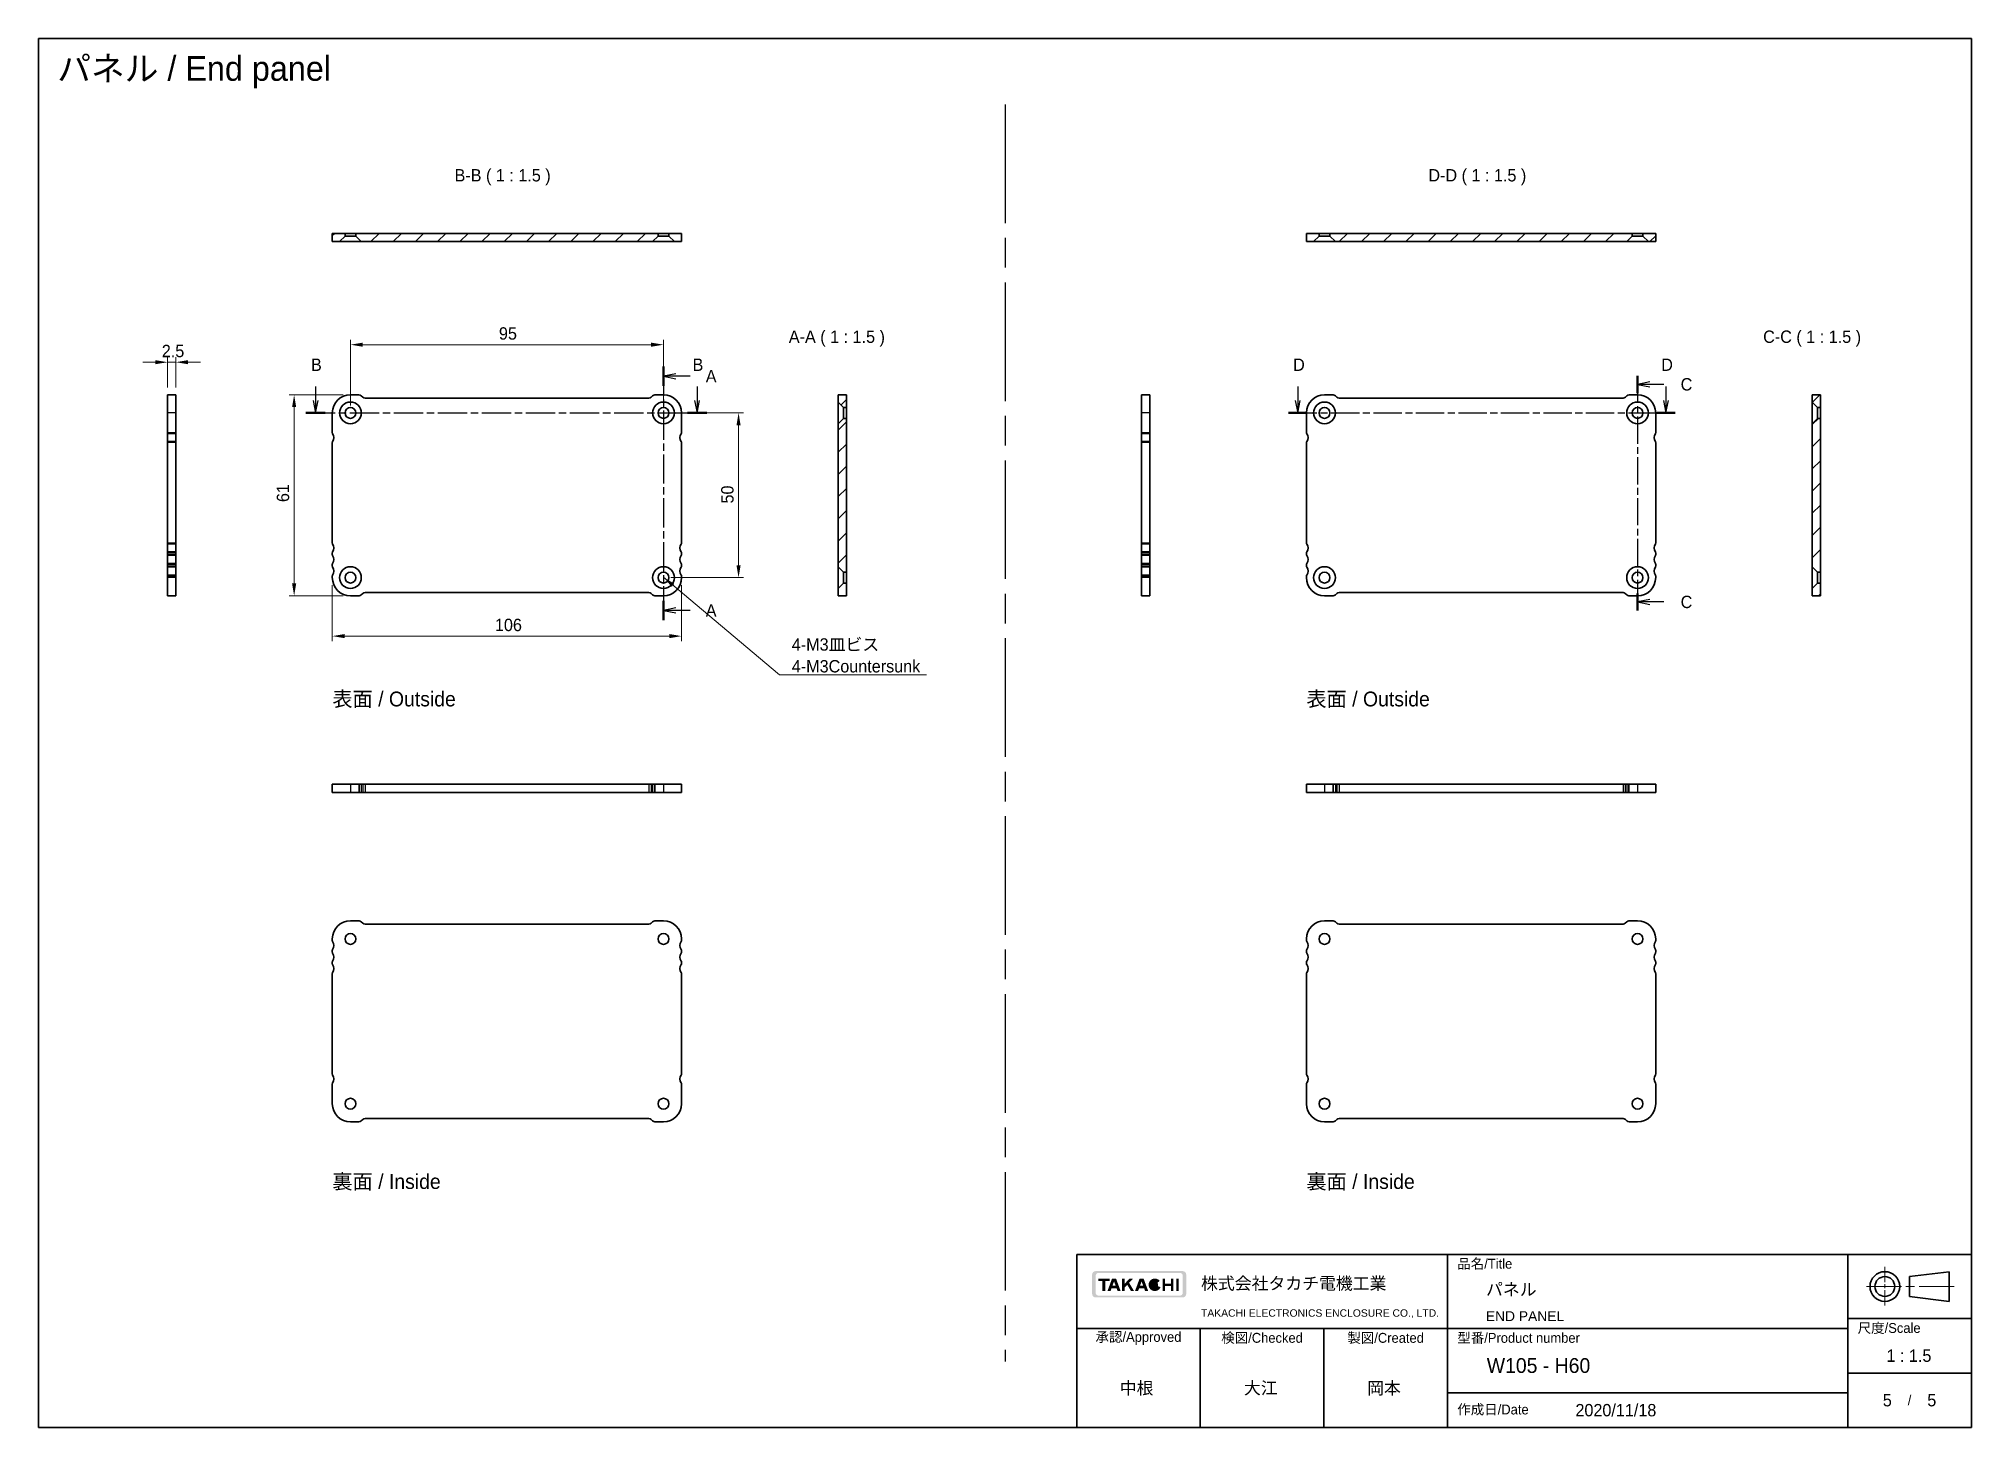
# Model space of a CAD drawing. Header units: millimetres. Extents: x 0 to 3168, y 0 to 562.
# Drawn here: x 2582 to 3168, y 0 to 422 of the extents above; entities that cross this region are included whole.
import ezdxf
from ezdxf.enums import TextEntityAlignment as Align

# ---------------------------------------------------------------- set-up
doc = ezdxf.new("R2010")
doc.units = ezdxf.units.MM
doc.header["$LTSCALE"] = 1.5
doc.linetypes.add('ACAD_ISO08W100', pattern=[36, 24, -3, 6, -3])
doc.linetypes.add('CHAIN', pattern=[0.3543, 0.2362, -0.0295, 0.0591, -0.0295])
doc.layers.get('Defpoints').update_dxf_attribs({"lineweight": 25})
for name, color, linetype, lineweight in [('Border (ISO)', 7, 'Continuous', 35), ('Dimension (ISO)', 7, 'Continuous', 18), ('Dimension (ISO) @ 1', 7, 'Continuous', 18), ('Section Line (ISO)', 7, 'CHAIN', 25), ('Symbol (ISO)', 7, 'Continuous', 18), ('Title (ISO)', 7, 'Continuous', 35), ('Visible (ISO)', 7, 'Continuous', 35), ('Visible Narrow (ISO)', 7, 'Continuous', 25)]:
    doc.layers.add(name, color=color, linetype=linetype, lineweight=lineweight)
doc.layers.add('Hatch (ISO)', color=1, linetype='Continuous', lineweight=18, true_color=0xff0000)
doc.styles.add('Note Text (TK)', font='')
doc.styles.add('文字スタイル40', font='')
doc.styles.add('文字スタイル67', font='arial.ttf')
doc.styles.get('Note Text (TK)').set_extended_font_data('MS PGothic')
doc.styles.get('文字スタイル40').set_extended_font_data('MS PGothic')
doc.dimstyles.new('Default - Method 1b (TK)', dxfattribs={"dimscale": 1.5, "dimtxt": 2.5, "dimasz": 2.5, "dimexe": 1, "dimexo": 1.5, "dimgap": 1, "dimtad": 1, "dimtoh": 1, "dimrnd": 1e-08, "dimdsep": 46, "dimtxsty": 'Note Text (TK)', "dimcen": 0.09, "dimdle": 5, "dimclrd": 100, "dimclre": 100, "dimclrt": 7, "dimadec": 1, "dimazin": 1, "dimtfac": 1, "dimtmove": 0, "dimatfit": 3, "dimfxl": 0, "dimtolj": 1, "dimlwd": -1, "dimlwe": -1, "dimarcsym": 0})
doc.dimstyles.new('Default - Method 1b (TK)$7', dxfattribs={"dimscale": 1.5, "dimtxt": 2.5, "dimasz": 2.5, "dimexe": 1, "dimexo": 1.5, "dimgap": 1, "dimtad": 1, "dimtoh": 1, "dimrnd": 1e-08, "dimdsep": 46, "dimtxsty": 'Note Text (TK)', "dimcen": 0.09, "dimdle": 5, "dimclrd": 256, "dimclre": 100, "dimclrt": 7, "dimadec": 1, "dimazin": 1, "dimtfac": 1, "dimtmove": 0, "dimatfit": 3, "dimfxl": 0, "dimtolj": 1, "dimlwd": -1, "dimlwe": -1, "dimarcsym": 0})

msp = doc.modelspace()

# ---------------------------------------------------------------- texts
at = {"layer": 'Symbol (ISO)', "color": 7, "style": 'Note Text (TK)'}
for s, insert, char_height, width, attachment_point, line_spacing_factor in [('{\\fＭＳ Ｐゴシック|b0|i0;\\H7.5000;パネル / End panel}', (2587.1532, 411.3207), 7.5, 90.833337, 4, 1.5), ('{4-M3皿ビス\\P4-M3Countersunk}', (2810.0495, 229.0777), 3.75, 42.302631, 7, 1.058182)]:
    msp.add_mtext(s, dxfattribs=dict(at, insert=insert, char_height=char_height, width=width, attachment_point=attachment_point, line_spacing_factor=line_spacing_factor))
at = {"layer": 'Symbol (ISO)', "color": 7, "char_height": 3.75, "attachment_point": 7, "style": 'Note Text (TK)'}
for s, insert in [('B-B ( 1 : 1.5 )', (2707.7123, 377.0273)), ('D-D ( 1 : 1.5 )', (3003.2316, 377.0273)), ('A-A ( 1 : 1.5 )', (2809.1483, 328.0273)), ('C-C ( 1 : 1.5 )', (3104.8219, 328.0273))]:
    msp.add_mtext(s, dxfattribs=dict(at, insert=insert))
at = {"layer": 'Symbol (ISO)', "char_height": 4.5, "attachment_point": 4, "line_spacing_factor": 1.5, "style": 'Note Text (TK)'}
for s, insert, width in [('表面 / Outside', (2670.6201, 220.826), 41.451524), ('表面 / Outside', (2966.2052, 220.826), 41.451524), ('裏面 / Inside', (2670.6201, 74.3649), 35.797024), ('裏面 / Inside', (2966.2052, 74.3649), 35.797024)]:
    msp.add_mtext(s, dxfattribs=dict(at, insert=insert, width=width))

# ---------------------------------------------------------------- blocks, each defined once
blk = doc.blocks.new('図面枠 tk図枠')
at = {"layer": 'Border (ISO)'}
for p, q in [((14.5, 289), (14.5, 8)), ((14.5, 289), (405.5, 289)), ((405.5, 289), (405.5, 8)), ((14.5, 8), (405.5, 8))]:
    blk.add_line(p, q, dxfattribs=at)
blk = doc.blocks.new('表題欄 tk表題欄')
at = {"layer": 'Hatch (ISO)'}
h = blk.add_hatch(color=256, dxfattribs=at)
edge = h.paths.add_edge_path(flags=0)
edge.add_arc((95.58, 236.3), 0.596, 270, 360)
edge.add_line((96.17, 236.3), (96.17, 239.71))
edge.add_arc((95.58, 239.71), 0.596, 0, 90)
edge.add_line((95.58, 240.31), (79.14, 240.31))
edge.add_arc((79.14, 239.71), 0.596, 90, 180)
edge.add_line((78.54, 239.71), (78.54, 236.3))
edge.add_arc((79.14, 236.3), 0.596, 180, 270)
edge.add_line((79.14, 235.7), (95.58, 235.7))
edge = h.paths.add_edge_path()
edge.add_line((77.84, 239.96), (77.84, 236.05))
edge.add_arc((78.54, 236.05), 0.702, 180, 270)
edge.add_line((78.54, 235.35), (96.17, 235.35))
edge.add_arc((96.17, 236.05), 0.702, 270, 360)
edge.add_line((96.87, 236.05), (96.87, 239.96))
edge.add_arc((96.17, 239.96), 0.702, 0, 90)
edge.add_line((96.17, 240.66), (78.54, 240.66))
edge.add_arc((78.54, 239.96), 0.702, 90, 180)
for points in [[(79.07, 239.15), (79.07, 238.66), (79.92, 238.66), (79.92, 236.66), (80.51, 236.66), (80.51, 238.66), (81.36, 238.66), (81.36, 239.15)], [(85.68, 236.66), (84.94, 237.89), (84.42, 237.32), (84.42, 236.66), (83.9, 236.66), (83.9, 239.15), (84.42, 239.15), (84.42, 238.1), (85.39, 239.15), (86.11, 239.15), (85.32, 238.3), (86.3, 236.66)], [(92.09, 239.15), (92.09, 236.66), (92.61, 236.66), (92.61, 237.66), (93.77, 237.66), (93.77, 236.66), (94.29, 236.66), (94.29, 239.15), (93.77, 239.15), (93.77, 238.15), (92.61, 238.15), (92.61, 239.15)], [(94.84, 239.15), (94.84, 236.66), (95.36, 236.66), (95.36, 239.15)]]:
    blk.add_hatch(color=256, dxfattribs=at).paths.add_polyline_path(points)
h = blk.add_hatch(color=256, dxfattribs=at)
h.paths.add_polyline_path([(82.59, 237.71), (81.95, 237.71), (82.27, 238.58)], flags=0)
h.paths.add_polyline_path([(82.78, 237.2), (81.76, 237.2), (81.57, 236.66), (80.95, 236.66), (81.86, 239.15), (82.68, 239.15), (83.59, 236.66), (82.98, 236.66)])
h = blk.add_hatch(color=256, dxfattribs=at)
h.paths.add_polyline_path([(87.53, 237.71), (88.16, 237.71), (87.85, 238.58)], flags=0)
h.paths.add_polyline_path([(87.14, 236.66), (87.34, 237.2), (88.35, 237.2), (88.55, 236.66), (89.17, 236.66), (88.25, 239.15), (87.44, 239.15), (86.52, 236.66)])
h = blk.add_hatch(color=256, dxfattribs=at)
edge = h.paths.add_edge_path()
edge.add_arc((90.52, 237.9), 1.27, 38.5505, 336.582)
edge.add_line((91.69, 237.4), (91.17, 237.62))
edge.add_ellipse((90.52, 237.9), major_axis=(0, -0.8), ratio=0.867347, start_angle=124.651, end_angle=429.4109, ccw=False)
edge.add_line((91.09, 238.36), (91.52, 238.7))
at = {"layer": 'Title (ISO)'}
for p, q in [((74.71, 244.05), (255.71, 244.05)), ((74.71, 209.05), (74.71, 244.05)), ((149.71, 244.05), (149.71, 209.05)), ((230.71, 244.05), (230.71, 209.05)), ((255.71, 244.05), (255.71, 209.05)), ((243.21, 239.55), (251.21, 240.55)), ((243.21, 239.55), (243.21, 235.55)), ((251.21, 234.55), (251.21, 240.55)), ((243.21, 235.55), (251.21, 234.55)), ((230.71, 231.05), (255.71, 231.05)), ((74.71, 229.05), (230.71, 229.05)), ((99.71, 229.05), (99.71, 209.05)), ((124.71, 229.05), (124.71, 209.05)), ((230.71, 220.05), (255.71, 220.05)), ((149.71, 216.05), (230.71, 216.05)), ((255.71, 209.05), (74.71, 209.05))]:
    blk.add_line(p, q, dxfattribs=at)
at = {"layer": 'Title (ISO)', "color": 4, "linetype": 'CHAIN', "lineweight": 18, "ltscale": 8.88956, "true_color": 0x00ffff}
blk.add_line((238.21, 241.55), (238.21, 233.55), dxfattribs=at)
at = {"layer": 'Title (ISO)', "color": 4, "linetype": 'CHAIN', "lineweight": 18, "ltscale": 20.001633, "true_color": 0x00ffff}
blk.add_line((252.21, 237.55), (234.21, 237.55), dxfattribs=at)
at = {"layer": 'Title (ISO)'}
for radius in [3, 2]:
    blk.add_circle((238.21, 237.55), radius, dxfattribs=at)
at = {"layer": 'Title (ISO)', "color": 1, "true_color": 0xff0000, "char_height": 2, "line_spacing_factor": 1.5, "style": 'Note Text (TK)'}
for s, insert, attachment_point in [('\\fＭＳ Ｐゴシック|b0|i0;\\H2.0000;品名/Title', (151.71, 242.05), 4), ('\\fＭＳ Ｐゴシック|b0|i0;\\H2.0000;承認/Approved', (87.21, 227.05), 5), ('\\fＭＳ Ｐゴシック|b0|i0;\\H2.0000;検図/Checked', (112.21, 227.05), 5), ('\\fＭＳ Ｐゴシック|b0|i0;\\H2.0000;製図/Created', (137.21, 227.05), 5), ('\\fＭＳ Ｐゴシック|b0|i0;\\H2.0000;型番/Product number', (151.71, 227.05), 4), ('\\fＭＳ Ｐゴシック|b0|i0;\\H2.0000;尺度/Scale', (232.71, 229.05), 4), ('\\fＭＳ Ｐゴシック|b0|i0;\\H2.0000;作成日/Date', (151.71, 212.55), 4)]:
    blk.add_mtext(s, dxfattribs=dict(at, insert=insert, attachment_point=attachment_point))
at = {"layer": 'Title (ISO)', "color": 7, "line_spacing_factor": 1.5, "style": 'Note Text (TK)'}
for s, insert, char_height, attachment_point in [('株式会社タカチ電機工業', (99.87, 238.05), 2.5, 4), ('\\fArial|b0|i0;\\H1.4986;TAKACHI ELECTRONICS ENCLOSURE CO., LTD.', (99.87, 232.05), 1.4986, 4), ('\\fＭＳ Ｐゴシック|b0|i0;\\H2.0000;/', (243.21, 214.55), 2, 5)]:
    blk.add_mtext(s, dxfattribs=dict(at, insert=insert, char_height=char_height, attachment_point=attachment_point))
at = {"layer": 'Title (ISO)', "color": 7}
for tag, p, height, style in [('<品名>_001', (157.54, 235.72), 2.5, 'Note Text (TK)'), ('<Title>_001', (157.49, 230.55), 2, '文字スタイル67'), ('<型番>_001', (157.42, 219.99), 3, '文字スタイル40'), ('<尺度>_001', (238.54, 222.31), 2.5, 'Note Text (TK)'), ('<検図>_001', (108.55, 215.77), 2.5, 'Note Text (TK)'), ('<製図>_001', (133.48, 215.75), 2.5, 'Note Text (TK)'), ('<ページ_No.>_001', (237.95, 213.3), 2.5, 'Note Text (TK)'), ('<総ページ数>_001', (246.8, 213.3), 2.5, 'Note Text (TK)'), ('作成日_001', (175.64, 211.28), 2.5, 'Note Text (TK)')]:
    blk.add_attdef(tag, p, '', height=height, dxfattribs=dict(at, style=style))
at = {"layer": 'Title (ISO)', "color": 7, "style": 'Note Text (TK)'}
blk.add_attdef('<承認>', text='', height=2.5, dxfattribs=at).set_placement((87.21, 217.05), align=Align.MIDDLE_CENTER)
blk = doc.blocks.new('2dTransSection00')
at = {"layer": 'Section Line (ISO)', "linetype": 'CHAIN', "ltscale": 16.719551}
blk.add_line((149.84, 210.3), (149.84, 158.98), dxfattribs=at)
at = {"layer": 'Section Line (ISO)', "linetype": 'Continuous', "lineweight": 50}
for p, q in [((149.84, 210.3), (149.84, 206.37)), ((149.84, 162.91), (149.84, 158.98))]:
    blk.add_line(p, q, dxfattribs=at)
at = {"layer": 'Section Line (ISO)', "linetype": 'Continuous'}
for p, q in [((152.34, 208.84), (149.84, 208.34)), ((152.34, 208.34), (149.84, 208.34)), ((149.84, 208.34), (152.34, 207.84)), ((155.21, 208.34), (152.34, 208.34)), ((152.34, 161.45), (149.84, 160.95)), ((152.34, 160.95), (149.84, 160.95)), ((149.84, 160.95), (152.34, 160.45)), ((155.21, 160.95), (152.34, 160.95))]:
    blk.add_line(p, q, dxfattribs=at)
at = {"layer": 'Section Line (ISO)', "char_height": 2.5, "attachment_point": 7, "style": 'Note Text (TK)'}
for insert in [(158.39, 207.09), (158.39, 159.7)]:
    blk.add_mtext('A', dxfattribs=dict(at, insert=insert))
blk = doc.blocks.new('2dTransSection11')
at = {"layer": 'Section Line (ISO)', "linetype": 'Continuous'}
for p, q in [((78.95, 203.42), (79.45, 200.92)), ((79.45, 206.29), (79.45, 203.42)), ((79.45, 203.42), (79.45, 200.92)), ((79.45, 200.92), (79.95, 203.42)), ((156.14, 203.42), (156.64, 200.92)), ((156.64, 206.29), (156.64, 203.42)), ((156.64, 203.42), (156.64, 200.92)), ((156.64, 200.92), (157.14, 203.42))]:
    blk.add_line(p, q, dxfattribs=at)
at = {"layer": 'Section Line (ISO)', "linetype": 'CHAIN', "ltscale": 16.759228}
blk.add_line((77.48, 200.92), (158.61, 200.92), dxfattribs=at)
at = {"layer": 'Section Line (ISO)', "linetype": 'Continuous', "lineweight": 50}
for p, q in [((77.48, 200.92), (81.41, 200.92)), ((154.67, 200.92), (158.61, 200.92))]:
    blk.add_line(p, q, dxfattribs=at)
at = {"layer": 'Section Line (ISO)', "char_height": 2.5, "attachment_point": 7, "style": 'Note Text (TK)'}
for insert in [(78.53, 209.42), (155.72, 209.42)]:
    blk.add_mtext('B', dxfattribs=dict(at, insert=insert))
blk = doc.blocks.new('2dTransSection22')
at = {"layer": 'Section Line (ISO)', "linetype": 'CHAIN', "ltscale": 15.534977}
blk.add_line((324.04, 208.45), (324.04, 160.91), dxfattribs=at)
at = {"layer": 'Section Line (ISO)', "linetype": 'Continuous', "lineweight": 50}
for p, q in [((324.04, 208.45), (324.04, 204.94)), ((324.04, 164.41), (324.04, 160.91))]:
    blk.add_line(p, q, dxfattribs=at)
at = {"layer": 'Section Line (ISO)', "linetype": 'Continuous'}
for p, q in [((326.54, 207.19), (324.04, 206.69)), ((326.54, 206.69), (324.04, 206.69)), ((324.04, 206.69), (326.54, 206.19)), ((329.34, 206.69), (326.54, 206.69)), ((326.54, 163.16), (324.04, 162.66)), ((326.54, 162.66), (324.04, 162.66)), ((324.04, 162.66), (326.54, 162.16)), ((329.34, 162.66), (326.54, 162.66))]:
    blk.add_line(p, q, dxfattribs=at)
at = {"layer": 'Section Line (ISO)', "char_height": 2.5, "attachment_point": 7, "style": 'Note Text (TK)'}
for insert in [(332.76, 205.42), (332.76, 161.39)]:
    blk.add_mtext('C', dxfattribs=dict(at, insert=insert))
blk = doc.blocks.new('2dTransSection33')
at = {"layer": 'Section Line (ISO)', "linetype": 'Continuous'}
for p, q in [((254.8, 203.42), (255.3, 200.92)), ((255.3, 206.26), (255.3, 203.42)), ((255.3, 203.42), (255.3, 200.92)), ((255.3, 200.92), (255.8, 203.42)), ((329.28, 203.42), (329.78, 200.92)), ((329.78, 206.26), (329.78, 203.42)), ((329.78, 203.42), (329.78, 200.92)), ((329.78, 200.92), (330.28, 203.42))]:
    blk.add_line(p, q, dxfattribs=at)
at = {"layer": 'Section Line (ISO)', "linetype": 'CHAIN', "ltscale": 16.168879}
blk.add_line((253.44, 200.92), (331.64, 200.92), dxfattribs=at)
at = {"layer": 'Section Line (ISO)', "linetype": 'Continuous', "lineweight": 50}
for p, q in [((253.44, 200.92), (257.17, 200.92)), ((327.91, 200.92), (331.64, 200.92))]:
    blk.add_line(p, q, dxfattribs=at)
at = {"layer": 'Section Line (ISO)', "char_height": 2.5, "attachment_point": 7, "style": 'Note Text (TK)'}
for insert in [(254.36, 209.42), (328.83, 209.42)]:
    blk.add_mtext('D', dxfattribs=dict(at, insert=insert))
blk = doc.blocks.new('*D26')
at = {"layer": 'Defpoints', "color": 0, "transparency": 16777216}
for p in [(2623.12, 323.29), (2620.62, 313.4), (2623.12, 313.4)]:
    blk.add_point(p, dxfattribs=at)
at = {"layer": 'Dimension (ISO)', "color": 100, "transparency": 16777216}
for p, q in [((2616.87, 323.29), (2613.12, 323.29)), ((2620.62, 315.65), (2620.62, 324.79)), ((2620.62, 323.29), (2623.12, 323.29)), ((2623.12, 315.65), (2623.12, 324.79)), ((2626.87, 323.29), (2630.62, 323.29))]:
    blk.add_line(p, q, dxfattribs=at)
for points in [[(2616.87, 323.92), (2616.87, 322.67), (2620.62, 323.29)], [(2626.87, 323.92), (2626.87, 322.67), (2623.12, 323.29)]]:
    blk.add_solid(points, dxfattribs=at)
at = {"layer": 'Dimension (ISO)', "color": 7, "transparency": 16777216, "insert": (2618.87, 326.67), "char_height": 3.75, "attachment_point": 4, "style": 'Note Text (TK)'}
blk.add_mtext('\\A1;2.5', dxfattribs=at)
blk = doc.blocks.new('*D27')
at = {"layer": 'Defpoints', "color": 0, "transparency": 16777216}
for p in [(2676.12, 313.4), (2659.03, 252.4), (2676.12, 252.4)]:
    blk.add_point(p, dxfattribs=at)
at = {"layer": 'Dimension (ISO)', "color": 100, "transparency": 16777216}
for p, q in [((2673.87, 313.4), (2657.53, 313.4)), ((2659.03, 309.65), (2659.03, 256.15)), ((2673.87, 252.4), (2657.53, 252.4))]:
    blk.add_line(p, q, dxfattribs=at)
for points in [[(2658.41, 309.65), (2659.66, 309.65), (2659.03, 313.4)], [(2658.41, 256.15), (2659.66, 256.15), (2659.03, 252.4)]]:
    blk.add_solid(points, dxfattribs=at)
at = {"layer": 'Dimension (ISO)', "color": 7, "transparency": 16777216, "insert": (2655.66, 280.84), "char_height": 3.75, "attachment_point": 4, "rotation": 90, "style": 'Note Text (TK)'}
blk.add_mtext('\\A1;61', dxfattribs=at)
blk = doc.blocks.new('*D28')
at = {"layer": 'Defpoints', "color": 0, "transparency": 16777216}
for p in [(2771.12, 328.61), (2676.12, 307.9), (2771.12, 307.9)]:
    blk.add_point(p, dxfattribs=at)
at = {"layer": 'Dimension (ISO)', "color": 100, "transparency": 16777216}
for p, q in [((2676.12, 310.15), (2676.12, 330.11)), ((2679.87, 328.61), (2767.37, 328.61)), ((2771.12, 310.15), (2771.12, 330.11))]:
    blk.add_line(p, q, dxfattribs=at)
for points in [[(2679.87, 329.24), (2679.87, 327.99), (2676.12, 328.61)], [(2767.37, 329.24), (2767.37, 327.99), (2771.12, 328.61)]]:
    blk.add_solid(points, dxfattribs=at)
at = {"layer": 'Dimension (ISO)', "color": 7, "transparency": 16777216, "insert": (2721.18, 331.99), "char_height": 3.75, "attachment_point": 4, "style": 'Note Text (TK)'}
blk.add_mtext('\\A1;95', dxfattribs=at)
blk = doc.blocks.new('*D29')
at = {"layer": 'Defpoints', "color": 0, "transparency": 16777216}
for p in [(2771.12, 307.9), (2771.12, 257.9), (2793.9, 257.9)]:
    blk.add_point(p, dxfattribs=at)
at = {"layer": 'Dimension (ISO)', "color": 100, "transparency": 16777216}
for p, q in [((2773.37, 307.9), (2795.4, 307.9)), ((2793.9, 304.15), (2793.9, 261.65)), ((2773.37, 257.9), (2795.4, 257.9))]:
    blk.add_line(p, q, dxfattribs=at)
for points in [[(2793.27, 304.15), (2794.52, 304.15), (2793.9, 307.9)], [(2793.27, 261.65), (2794.52, 261.65), (2793.9, 257.9)]]:
    blk.add_solid(points, dxfattribs=at)
at = {"layer": 'Dimension (ISO)', "color": 7, "transparency": 16777216, "insert": (2790.52, 280.41), "char_height": 3.75, "attachment_point": 4, "rotation": 90, "style": 'Note Text (TK)'}
blk.add_mtext('\\A1;50', dxfattribs=at)
blk = doc.blocks.new('*D30')
at = {"layer": 'Defpoints', "color": 0, "transparency": 16777216}
for p in [(2670.62, 257.9), (2776.62, 257.9), (2776.62, 240.15)]:
    blk.add_point(p, dxfattribs=at)
at = {"layer": 'Dimension (ISO)', "color": 100, "transparency": 16777216}
for p, q in [((2670.62, 255.65), (2670.62, 238.65)), ((2776.62, 255.65), (2776.62, 238.65)), ((2674.37, 240.15), (2772.87, 240.15))]:
    blk.add_line(p, q, dxfattribs=at)
for points in [[(2674.37, 240.78), (2674.37, 239.53), (2670.62, 240.15)], [(2772.87, 240.78), (2772.87, 239.53), (2776.62, 240.15)]]:
    blk.add_solid(points, dxfattribs=at)
at = {"layer": 'Dimension (ISO)', "color": 7, "transparency": 16777216, "insert": (2719.97, 243.53), "char_height": 3.75, "attachment_point": 4, "style": 'Note Text (TK)'}
blk.add_mtext('\\A1;106', dxfattribs=at)

# ---------------------------------------------------------------- dimensions: what is measured, and where the dimension line sits
at = {"layer": 'Dimension (ISO) @ 1', "color": 100, "true_color": 0x00ff3f}
for base, p1, p2, angle, picture, middle in [((2771.1201, 328.614), (2676.1201, 307.9023), (2771.1201, 307.9023), 180, '*D28', (2723.6201, 328.614)), ((2659.0303, 252.4023), (2676.1201, 313.4023), (2676.1201, 252.4023), 90, '*D27', (2659.0303, 282.9023)), ((2793.8965, 257.9023), (2771.1201, 307.9023), (2771.1201, 257.9023), 90, '*D29', (2793.8965, 282.9023)), ((2776.6201, 240.1523), (2670.6201, 257.9023), (2776.6201, 257.9023), 180, '*D30', (2723.6201, 240.1523))]:
    dim = msp.add_linear_dim(base=base, p1=p1, p2=p2, angle=angle, dimstyle='Default - Method 1b (TK)', override={"dimscale": 1, "dimtxt": 3.75, "dimasz": 3.75, "dimexe": 1.5, "dimexo": 2.25, "dimgap": 1.5, "dimtoh": 0, "dimdec": 2, "dimcen": 0.135, "dimtp": 0, "dimtm": 0, "dimtdec": 2, "dimtix": 0, "dimtofl": 0, "dimtmove": 0, "dimatfit": 1}, dxfattribs=at)
    dim.commit()
    dim.dimension.update_dxf_attribs({"geometry": picture, "text_midpoint": middle, "dimtype": 160})
dim = msp.add_linear_dim(base=(2623.1201, 323.2911), p1=(2620.6201, 313.4023), p2=(2623.1201, 313.4023), dimstyle='Default - Method 1b (TK)', override={"dimscale": 1, "dimtxt": 3.75, "dimasz": 3.75, "dimexe": 1.5, "dimexo": 2.25, "dimgap": 1.5, "dimtoh": 0, "dimdec": 2, "dimcen": 0.135, "dimtp": 0, "dimtm": 0, "dimtdec": 2, "dimtix": 0, "dimtofl": 1, "dimtmove": 0, "dimatfit": 1}, dxfattribs=at)
dim.commit()
dim.dimension.update_dxf_attribs({"geometry": '*D26', "text_midpoint": (2621.8701, 323.2911), "dimtype": 160})

# ---------------------------------------------------------------- hatches: boundary and pattern name
at = {"layer": 'Hatch (ISO)'}
h = msp.add_hatch(dxfattribs=at)
h.set_pattern_fill('ANSI31', color=256, scale=38.1, style=0)
h.set_pattern_definition([(45, (2546.356, 8.3784), (-3.367596, 3.367596), [])])
h.paths.add_polyline_path([(2767.8201, 359.9023), (2769.4701, 361.5523), (2769.4701, 362.4023), (2677.7701, 362.4023), (2677.7701, 361.5523), (2679.4201, 359.9023)])
h.paths.add_polyline_path([(2776.6201, 359.9023), (2776.6201, 362.4023), (2772.7701, 362.4023), (2772.7701, 361.5523), (2774.4201, 359.9023)])
h.paths.add_polyline_path([(2670.6201, 359.9023), (2670.6201, 362.4023), (2674.4701, 362.4023), (2674.4701, 361.5523), (2672.8201, 359.9023)])
h = msp.add_hatch(dxfattribs=at)
h.set_pattern_fill('ANSI31', color=256, scale=38.1, style=0)
h.set_pattern_definition([(45, (2580.6444, 11.5025), (-3.367596, 3.367596), [])])
h.paths.add_polyline_path([(3063.4052, 359.9023), (3065.0552, 361.5523), (3065.0552, 362.4023), (2973.3552, 362.4023), (2973.3552, 361.5523), (2975.0052, 359.9023)])
h.paths.add_polyline_path([(3072.2052, 359.9023), (3072.2052, 362.4023), (3068.3552, 362.4023), (3068.3552, 361.5523), (3070.0052, 359.9023)])
h.paths.add_polyline_path([(2966.2052, 359.9023), (2966.2052, 362.4023), (2970.0552, 362.4023), (2970.0552, 361.5523), (2968.4052, 359.9023)])
h = msp.add_hatch(dxfattribs=at)
h.set_pattern_fill('ANSI31', color=256, scale=38.1, style=0)
h.set_pattern_definition([(45, (2541.42, 6.5227), (-3.367596, 3.367596), [])])
h.paths.add_polyline_path([(2825.7701, 306.2523), (2824.1201, 304.6023), (2824.1201, 261.2023), (2825.7701, 259.5523), (2826.6201, 259.5523), (2826.6201, 306.2523)])
h.paths.add_polyline_path([(2824.1201, 252.4023), (2826.6201, 252.4023), (2826.6201, 256.2523), (2825.7701, 256.2523), (2824.1201, 254.6023)])
h.paths.add_polyline_path([(2824.1201, 313.4023), (2826.6201, 313.4023), (2826.6201, 309.5523), (2825.7701, 309.5523), (2824.1201, 311.2023)])
h = msp.add_hatch(dxfattribs=at)
h.set_pattern_fill('ANSI31', color=256, scale=38.1, style=0)
h.set_pattern_definition([(45, (2592.854, 6.5227), (-3.367596, 3.367596), [])])
h.paths.add_polyline_path([(3121.3552, 306.2523), (3119.7052, 304.6023), (3119.7052, 261.2023), (3121.3552, 259.5523), (3122.2052, 259.5523), (3122.2052, 306.2523)])
h.paths.add_polyline_path([(3119.7052, 252.4023), (3122.2052, 252.4023), (3122.2052, 256.2523), (3121.3552, 256.2523), (3119.7052, 254.6023)])
h.paths.add_polyline_path([(3119.7052, 313.4023), (3122.2052, 313.4023), (3122.2052, 309.5523), (3121.3552, 309.5523), (3119.7052, 311.2023)])

# ---------------------------------------------------------------- linework, layer by layer
at = {"linetype": 'ACAD_ISO08W100'}
msp.add_line((2874.75, 401.5), (2874.75, 20), dxfattribs=at)
at = {"layer": 'Visible (ISO)'}
for p, q in [((2670.6201, 359.9023), (2670.6201, 362.4023)), ((2674.4701, 362.4023), (2670.6201, 362.4023)), ((2670.6201, 359.9023), (2672.8201, 359.9023)), ((2672.8201, 359.9023), (2674.4701, 361.5523)), ((2679.4201, 359.9023), (2672.8201, 359.9023)), ((2674.4701, 361.5523), (2674.4701, 362.4023)), ((2674.4701, 362.4023), (2677.7701, 362.4023)), ((2674.4701, 361.5523), (2677.7701, 361.5523)), ((2769.4701, 362.4023), (2677.7701, 362.4023)), ((2677.7701, 362.4023), (2677.7701, 361.5523)), ((2677.7701, 361.5523), (2679.4201, 359.9023)), ((2679.4201, 359.9023), (2767.8201, 359.9023)), ((2767.8201, 359.9023), (2769.4701, 361.5523)), ((2774.4201, 359.9023), (2767.8201, 359.9023)), ((2769.4701, 361.5523), (2769.4701, 362.4023)), ((2769.4701, 362.4023), (2772.7701, 362.4023)), ((2769.4701, 361.5523), (2772.7701, 361.5523)), ((2776.6201, 362.4023), (2772.7701, 362.4023)), ((2772.7701, 362.4023), (2772.7701, 361.5523)), ((2772.7701, 361.5523), (2774.4201, 359.9023)), ((2774.4201, 359.9023), (2776.6201, 359.9023)), ((2776.6201, 359.9023), (2776.6201, 362.4023)), ((2966.2052, 359.9023), (2966.2052, 362.4023)), ((2970.0552, 362.4023), (2966.2052, 362.4023)), ((2966.2052, 359.9023), (2968.4052, 359.9023)), ((2968.4052, 359.9023), (2970.0552, 361.5523)), ((2975.0052, 359.9023), (2968.4052, 359.9023)), ((2970.0552, 361.5523), (2970.0552, 362.4023)), ((2970.0552, 362.4023), (2973.3552, 362.4023)), ((2970.0552, 361.5523), (2973.3552, 361.5523)), ((3065.0552, 362.4023), (2973.3552, 362.4023)), ((2973.3552, 362.4023), (2973.3552, 361.5523)), ((2973.3552, 361.5523), (2975.0052, 359.9023)), ((2975.0052, 359.9023), (3063.4052, 359.9023)), ((3063.4052, 359.9023), (3065.0552, 361.5523)), ((3070.0052, 359.9023), (3063.4052, 359.9023)), ((3065.0552, 361.5523), (3065.0552, 362.4023)), ((3065.0552, 362.4023), (3068.3552, 362.4023)), ((3065.0552, 361.5523), (3068.3552, 361.5523)), ((3072.2052, 362.4023), (3068.3552, 362.4023)), ((3068.3552, 362.4023), (3068.3552, 361.5523)), ((3068.3552, 361.5523), (3070.0052, 359.9023)), ((3070.0052, 359.9023), (3072.2052, 359.9023)), ((3072.2052, 359.9023), (3072.2052, 362.4023)), ((2623.1201, 313.4023), (2620.6201, 313.4023)), ((2620.6201, 313.4023), (2620.6201, 307.9023)), ((2623.1201, 313.4023), (2623.1201, 307.9023)), ((2676.1201, 313.4023), (2678.7059, 313.4023)), ((2679.413, 313.1095), (2679.8272, 312.6952)), ((2680.5343, 312.4023), (2766.7059, 312.4023)), ((2767.413, 312.6952), (2767.8272, 313.1095)), ((2768.5343, 313.4023), (2771.1201, 313.4023)), ((2824.1201, 313.4023), (2826.6201, 313.4023)), ((2824.1201, 313.4023), (2824.1201, 311.2023)), ((2824.1201, 311.2023), (2825.7701, 309.5523)), ((2824.1201, 304.6023), (2824.1201, 311.2023)), ((2826.6201, 309.5523), (2826.6201, 313.4023)), ((2918.7052, 313.4023), (2916.2052, 313.4023)), ((2916.2052, 313.4023), (2916.2052, 307.9023)), ((2918.7052, 313.4023), (2918.7052, 307.9023)), ((2971.7052, 313.4023), (2974.291, 313.4023)), ((2974.9981, 313.1095), (2975.4123, 312.6952)), ((2976.1194, 312.4023), (3062.291, 312.4023)), ((3062.9981, 312.6952), (3063.4123, 313.1095)), ((3064.1194, 313.4023), (3066.7052, 313.4023)), ((3119.7052, 313.4023), (3122.2052, 313.4023)), ((3119.7052, 313.4023), (3119.7052, 311.2023)), ((3119.7052, 311.2023), (3121.3552, 309.5523)), ((3119.7052, 304.6023), (3119.7052, 311.2023)), ((3122.2052, 309.5523), (3122.2052, 313.4023)), ((2620.6201, 301.9023), (2620.6201, 307.9023)), ((2623.1201, 301.9023), (2623.1201, 307.9023)), ((2670.6201, 301.9023), (2670.6201, 307.9023)), ((2776.6201, 307.9023), (2776.6201, 301.9023)), ((2825.7701, 306.2523), (2824.1201, 304.6023)), ((2825.7701, 309.5523), (2826.6201, 309.5523)), ((2825.7701, 309.5523), (2825.7701, 306.2523)), ((2826.6201, 306.2523), (2825.7701, 306.2523)), ((2826.6201, 309.5523), (2826.6201, 306.2523)), ((2826.6201, 259.5523), (2826.6201, 306.2523)), ((2916.2052, 301.9023), (2916.2052, 307.9023)), ((2918.7052, 301.9023), (2918.7052, 307.9023)), ((2966.2052, 301.9023), (2966.2052, 307.9023)), ((3072.2052, 307.9023), (3072.2052, 301.9023)), ((3121.3552, 306.2523), (3119.7052, 304.6023)), ((3121.3552, 309.5523), (3122.2052, 309.5523)), ((3121.3552, 309.5523), (3121.3552, 306.2523)), ((3122.2052, 306.2523), (3121.3552, 306.2523)), ((3122.2052, 309.5523), (3122.2052, 306.2523)), ((3122.2052, 259.5523), (3122.2052, 306.2523)), ((2620.6201, 301.9023), (2620.6201, 301.6023)), ((2620.6201, 299.2023), (2620.6201, 301.6023)), ((2620.6201, 299.2023), (2620.6201, 298.9023)), ((2623.1201, 301.9023), (2623.1201, 301.6023)), ((2623.1201, 299.2023), (2623.1201, 301.6023)), ((2623.1201, 299.2023), (2623.1201, 298.9023)), ((2824.1201, 304.6023), (2824.1201, 261.2023)), ((2916.2052, 301.9023), (2916.2052, 301.6023)), ((2916.2052, 299.2023), (2916.2052, 301.6023)), ((2916.2052, 299.2023), (2916.2052, 298.9023)), ((2918.7052, 301.9023), (2918.7052, 301.6023)), ((2918.7052, 299.2023), (2918.7052, 301.6023)), ((2918.7052, 299.2023), (2918.7052, 298.9023)), ((3119.7052, 304.6023), (3119.7052, 261.2023)), ((2620.6201, 268.4023), (2620.6201, 298.9023)), ((2623.1201, 268.4023), (2623.1201, 298.9023)), ((2670.6201, 268.4023), (2670.6201, 298.9023)), ((2776.6201, 298.9023), (2776.6201, 268.4023)), ((2916.2052, 268.4023), (2916.2052, 298.9023)), ((2918.7052, 268.4023), (2918.7052, 298.9023)), ((2966.2052, 268.4023), (2966.2052, 298.9023)), ((3072.2052, 298.9023), (3072.2052, 268.4023)), ((2620.6201, 268.4023), (2620.6201, 268.1023)), ((2620.6201, 265.7023), (2620.6201, 268.1023)), ((2620.6201, 265.7023), (2620.6201, 265.4023)), ((2620.6201, 264.9023), (2620.6201, 265.4023)), ((2620.6201, 264.9023), (2620.6201, 264.6023)), ((2620.6201, 262.2023), (2620.6201, 264.6023)), ((2623.1201, 268.4023), (2623.1201, 268.1023)), ((2623.1201, 265.7023), (2623.1201, 268.1023)), ((2623.1201, 265.7023), (2623.1201, 265.4023)), ((2623.1201, 264.9023), (2623.1201, 265.4023)), ((2623.1201, 264.9023), (2623.1201, 264.6023)), ((2623.1201, 262.2023), (2623.1201, 264.6023)), ((2670.6201, 264.9023), (2670.6201, 265.4023)), ((2776.6201, 265.4023), (2776.6201, 264.9023)), ((2916.2052, 268.4023), (2916.2052, 268.1023)), ((2916.2052, 265.7023), (2916.2052, 268.1023)), ((2916.2052, 265.7023), (2916.2052, 265.4023)), ((2916.2052, 264.9023), (2916.2052, 265.4023)), ((2916.2052, 264.9023), (2916.2052, 264.6023)), ((2916.2052, 262.2023), (2916.2052, 264.6023)), ((2918.7052, 268.4023), (2918.7052, 268.1023)), ((2918.7052, 265.7023), (2918.7052, 268.1023)), ((2918.7052, 265.7023), (2918.7052, 265.4023)), ((2918.7052, 264.9023), (2918.7052, 265.4023)), ((2918.7052, 264.9023), (2918.7052, 264.6023)), ((2918.7052, 262.2023), (2918.7052, 264.6023)), ((2966.2052, 264.9023), (2966.2052, 265.4023)), ((3072.2052, 265.4023), (3072.2052, 264.9023)), ((2620.6201, 262.2023), (2620.6201, 261.9023)), ((2620.6201, 261.4023), (2620.6201, 261.9023)), ((2620.6201, 261.4023), (2620.6201, 261.1023)), ((2620.6201, 258.7023), (2620.6201, 261.1023)), ((2620.6201, 258.7023), (2620.6201, 258.4023)), ((2620.6201, 257.9023), (2620.6201, 258.4023)), ((2623.1201, 262.2023), (2623.1201, 261.9023)), ((2623.1201, 261.4023), (2623.1201, 261.9023)), ((2623.1201, 261.4023), (2623.1201, 261.1023)), ((2623.1201, 258.7023), (2623.1201, 261.1023)), ((2623.1201, 258.7023), (2623.1201, 258.4023)), ((2623.1201, 257.9023), (2623.1201, 258.4023)), ((2670.6201, 261.4023), (2670.6201, 261.9023)), ((2670.6201, 257.9023), (2670.6201, 258.4023)), ((2776.6201, 261.9023), (2776.6201, 261.4023)), ((2776.6201, 258.4023), (2776.6201, 257.9023)), ((2824.1201, 261.2023), (2825.7701, 259.5523)), ((2824.1201, 254.6023), (2824.1201, 261.2023)), ((2825.7701, 259.5523), (2826.6201, 259.5523)), ((2825.7701, 259.5523), (2825.7701, 256.2523)), ((2826.6201, 259.5523), (2826.6201, 256.2523)), ((2916.2052, 262.2023), (2916.2052, 261.9023)), ((2916.2052, 261.4023), (2916.2052, 261.9023)), ((2916.2052, 261.4023), (2916.2052, 261.1023)), ((2916.2052, 258.7023), (2916.2052, 261.1023)), ((2916.2052, 258.7023), (2916.2052, 258.4023)), ((2916.2052, 257.9023), (2916.2052, 258.4023)), ((2918.7052, 262.2023), (2918.7052, 261.9023)), ((2918.7052, 261.4023), (2918.7052, 261.9023)), ((2918.7052, 261.4023), (2918.7052, 261.1023)), ((2918.7052, 258.7023), (2918.7052, 261.1023)), ((2918.7052, 258.7023), (2918.7052, 258.4023)), ((2918.7052, 257.9023), (2918.7052, 258.4023)), ((2966.2052, 261.4023), (2966.2052, 261.9023)), ((2966.2052, 257.9023), (2966.2052, 258.4023)), ((3072.2052, 261.9023), (3072.2052, 261.4023)), ((3072.2052, 258.4023), (3072.2052, 257.9023)), ((3119.7052, 261.2023), (3121.3552, 259.5523)), ((3119.7052, 254.6023), (3119.7052, 261.2023)), ((3121.3552, 259.5523), (3122.2052, 259.5523)), ((3121.3552, 259.5523), (3121.3552, 256.2523)), ((3122.2052, 259.5523), (3122.2052, 256.2523)), ((2620.6201, 257.9023), (2620.6201, 252.4023)), ((2623.1201, 252.4023), (2620.6201, 252.4023)), ((2623.1201, 257.9023), (2623.1201, 252.4023)), ((2678.7312, 252.4023), (2676.1201, 252.4023)), ((2679.8276, 253.1095), (2679.413, 252.6949)), ((2766.7056, 253.4023), (2680.5347, 253.4023)), ((2767.8272, 252.6949), (2767.4127, 253.1095)), ((2771.1201, 252.4023), (2768.5091, 252.4023)), ((2825.7701, 256.2523), (2824.1201, 254.6023)), ((2824.1201, 254.6023), (2824.1201, 252.4023)), ((2824.1201, 252.4023), (2826.6201, 252.4023)), ((2826.6201, 256.2523), (2825.7701, 256.2523)), ((2826.6201, 252.4023), (2826.6201, 256.2523)), ((2916.2052, 257.9023), (2916.2052, 252.4023)), ((2918.7052, 252.4023), (2916.2052, 252.4023)), ((2918.7052, 257.9023), (2918.7052, 252.4023)), ((2974.3163, 252.4023), (2971.7052, 252.4023)), ((2975.4126, 253.1095), (2974.9981, 252.6949)), ((3062.2907, 253.4023), (2976.1197, 253.4023)), ((3063.4123, 252.6949), (3062.9978, 253.1095)), ((3066.7052, 252.4023), (3064.0941, 252.4023)), ((3121.3552, 256.2523), (3119.7052, 254.6023)), ((3119.7052, 254.6023), (3119.7052, 252.4023)), ((3119.7052, 252.4023), (3122.2052, 252.4023)), ((3122.2052, 256.2523), (3121.3552, 256.2523)), ((3122.2052, 252.4023), (3122.2052, 256.2523)), ((2670.6201, 195.2378), (2670.6201, 192.7378)), ((2670.6201, 195.2378), (2676.1201, 195.2378)), ((2678.7312, 195.2378), (2676.1201, 195.2378)), ((2678.7312, 195.2378), (2679.413, 195.2378)), ((2678.7312, 195.2378), (2678.7312, 192.7378)), ((2679.8276, 195.2378), (2679.413, 195.2378)), ((2680.5347, 195.2378), (2679.8276, 195.2378)), ((2766.7056, 195.2378), (2680.5347, 195.2378)), ((2767.4127, 195.2378), (2766.7056, 195.2378)), ((2767.8272, 195.2378), (2767.4127, 195.2378)), ((2767.8272, 195.2378), (2768.5091, 195.2378)), ((2768.5091, 195.2378), (2768.5091, 192.7378)), ((2771.1201, 195.2378), (2768.5091, 195.2378)), ((2771.1201, 195.2378), (2776.6201, 195.2378)), ((2776.6201, 195.2378), (2776.6201, 192.7378)), ((2966.2052, 195.2378), (2966.2052, 192.7378)), ((2966.2052, 195.2378), (2971.7052, 195.2378)), ((2974.3163, 195.2378), (2971.7052, 195.2378)), ((2974.3163, 195.2378), (2974.9981, 195.2378)), ((2974.3163, 195.2378), (2974.3163, 192.7378)), ((2975.4126, 195.2378), (2974.9981, 195.2378)), ((2976.1197, 195.2378), (2975.4126, 195.2378)), ((3062.2907, 195.2378), (2976.1197, 195.2378)), ((3062.9978, 195.2378), (3062.2907, 195.2378)), ((3063.4123, 195.2378), (3062.9978, 195.2378)), ((3063.4123, 195.2378), (3064.0941, 195.2378)), ((3064.0941, 195.2378), (3064.0941, 192.7378)), ((3066.7052, 195.2378), (3064.0941, 195.2378)), ((3066.7052, 195.2378), (3072.2052, 195.2378)), ((3072.2052, 195.2378), (3072.2052, 192.7378)), ((2670.6201, 192.7378), (2676.1201, 192.7378)), ((2678.7312, 192.7378), (2676.1201, 192.7378)), ((2678.7312, 192.7378), (2679.413, 192.7378)), ((2679.8276, 192.7378), (2679.413, 192.7378)), ((2680.5347, 192.7378), (2679.8276, 192.7378)), ((2766.7056, 192.7378), (2680.5347, 192.7378)), ((2767.4127, 192.7378), (2766.7056, 192.7378)), ((2767.8272, 192.7378), (2767.4127, 192.7378)), ((2767.8272, 192.7378), (2768.5091, 192.7378)), ((2771.1201, 192.7378), (2768.5091, 192.7378)), ((2771.1201, 192.7378), (2776.6201, 192.7378)), ((2966.2052, 192.7378), (2971.7052, 192.7378)), ((2974.3163, 192.7378), (2971.7052, 192.7378)), ((2974.3163, 192.7378), (2974.9981, 192.7378)), ((2975.4126, 192.7378), (2974.9981, 192.7378)), ((2976.1197, 192.7378), (2975.4126, 192.7378)), ((3062.2907, 192.7378), (2976.1197, 192.7378)), ((3062.9978, 192.7378), (3062.2907, 192.7378)), ((3063.4123, 192.7378), (3062.9978, 192.7378)), ((3063.4123, 192.7378), (3064.0941, 192.7378)), ((3066.7052, 192.7378), (3064.0941, 192.7378)), ((3066.7052, 192.7378), (3072.2052, 192.7378)), ((2678.7312, 153.7378), (2676.1201, 153.7378)), ((2679.8276, 153.0306), (2679.413, 153.4452)), ((2766.7056, 152.7378), (2680.5347, 152.7378)), ((2767.8272, 153.4452), (2767.4127, 153.0306)), ((2771.1201, 153.7378), (2768.5091, 153.7378)), ((2974.3163, 153.7378), (2971.7052, 153.7378)), ((2975.4126, 153.0306), (2974.9981, 153.4452)), ((3062.2907, 152.7378), (2976.1197, 152.7378)), ((3063.4123, 153.4452), (3062.9978, 153.0306)), ((3066.7052, 153.7378), (3064.0941, 153.7378)), ((2670.6201, 148.2378), (2670.6201, 147.7378)), ((2776.6201, 147.7378), (2776.6201, 148.2378)), ((2966.2052, 148.2378), (2966.2052, 147.7378)), ((3072.2052, 147.7378), (3072.2052, 148.2378)), ((2670.6201, 144.7378), (2670.6201, 144.2378)), ((2670.6201, 141.2378), (2670.6201, 140.7378)), ((2776.6201, 144.2378), (2776.6201, 144.7378)), ((2776.6201, 140.7378), (2776.6201, 141.2378)), ((2966.2052, 144.7378), (2966.2052, 144.2378)), ((2966.2052, 141.2378), (2966.2052, 140.7378)), ((3072.2052, 144.2378), (3072.2052, 144.7378)), ((3072.2052, 140.7378), (3072.2052, 141.2378)), ((2670.6201, 137.7378), (2670.6201, 107.2378)), ((2776.6201, 107.2378), (2776.6201, 137.7378)), ((2966.2052, 137.7378), (2966.2052, 107.2378)), ((3072.2052, 107.2378), (3072.2052, 137.7378)), ((2670.6201, 104.2378), (2670.6201, 98.2378)), ((2776.6201, 98.2378), (2776.6201, 104.2378)), ((2966.2052, 104.2378), (2966.2052, 98.2378)), ((3072.2052, 98.2378), (3072.2052, 104.2378)), ((2676.1201, 92.7378), (2678.7059, 92.7378)), ((2679.413, 93.0306), (2679.8272, 93.4449)), ((2680.5343, 93.7378), (2766.7059, 93.7378)), ((2767.413, 93.4449), (2767.8272, 93.0306)), ((2768.5343, 92.7378), (2771.1201, 92.7378)), ((2971.7052, 92.7378), (2974.291, 92.7378)), ((2974.9981, 93.0306), (2975.4123, 93.4449)), ((2976.1194, 93.7378), (3062.291, 93.7378)), ((3062.9981, 93.4449), (3063.4123, 93.0306)), ((3064.1194, 92.7378), (3066.7052, 92.7378))]:
    msp.add_line(p, q, dxfattribs=at)
for centre, radius in [((2676.1201, 307.9023), 3.3), ((2771.1201, 307.9023), 3.3), ((2971.7052, 307.9023), 3.3), ((3066.7052, 307.9023), 3.3), ((2676.1201, 307.9023), 1.65), ((2771.1201, 307.9023), 1.65), ((2971.7052, 307.9023), 1.65), ((3066.7052, 307.9023), 1.65), ((2676.1201, 257.9023), 3.3), ((2676.1201, 257.9023), 1.65), ((2771.1201, 257.9023), 3.3), ((2771.1201, 257.9023), 1.65), ((2971.7052, 257.9023), 3.3), ((2971.7052, 257.9023), 1.65), ((3066.7052, 257.9023), 3.3), ((3066.7052, 257.9023), 1.65), ((2676.1201, 148.2378), 1.65), ((2771.1201, 148.2378), 1.65), ((2971.7052, 148.2378), 1.65), ((3066.7052, 148.2378), 1.65), ((2676.1201, 98.2378), 1.65), ((2771.1201, 98.2378), 1.65), ((2971.7052, 98.2378), 1.65), ((3066.7052, 98.2378), 1.65)]:
    msp.add_circle(centre, radius, dxfattribs=at)
for centre, radius, start, end in [((2676.1201, 307.9023), 5.5, 90, 180), ((2678.7059, 312.4023), 1, 45, 90), ((2680.5343, 313.4023), 1, 225, 270), ((2766.7059, 313.4023), 1, 270, 315), ((2768.5343, 312.4023), 1, 90, 135), ((2771.1201, 307.9023), 5.5, 0, 90), ((2971.7052, 307.9023), 5.5, 90, 180), ((2974.291, 312.4023), 1, 45, 90), ((2976.1194, 313.4023), 1, 225, 270), ((3062.291, 313.4023), 1, 270, 315), ((3064.1194, 312.4023), 1, 90, 135), ((3066.7052, 307.9023), 5.5, 0, 90), ((2671.1201, 301.9023), 0.5, 180, 216.8698976), ((2671.1201, 298.9023), 0.5, 143.1301024, 180), ((2669.1201, 300.4023), 2, 323.1301024, 36.8698976), ((2778.1201, 300.4023), 2, 143.1301024, 216.8698976), ((2776.1201, 301.9023), 0.5, 323.1301024, 0), ((2776.1201, 298.9023), 0.5, 0, 36.8698976), ((2966.7052, 301.9023), 0.5, 180, 216.8698976), ((2966.7052, 298.9023), 0.5, 143.1301024, 180), ((2964.7052, 300.4023), 2, 323.1301024, 36.8698976), ((3073.7052, 300.4023), 2, 143.1301024, 216.8698976), ((3071.7052, 301.9023), 0.5, 323.1301024, 0), ((3071.7052, 298.9023), 0.5, 0, 36.8698976), ((2671.1201, 268.4023), 0.5, 180, 216.8698976), ((2671.1201, 265.4023), 0.5, 143.1301024, 180), ((2671.1201, 264.9023), 0.5, 180, 216.8698976), ((2669.1201, 266.9023), 2, 323.1301024, 36.8698976), ((2669.1201, 263.4023), 2, 323.1301024, 36.8698976), ((2778.1201, 266.9023), 2, 143.1301024, 216.8698976), ((2778.1201, 263.4023), 2, 143.1301024, 216.8698976), ((2776.1201, 268.4023), 0.5, 323.1301024, 0), ((2776.1201, 265.4023), 0.5, 0, 36.8698976), ((2776.1201, 264.9023), 0.5, 323.1301024, 0), ((2966.7052, 268.4023), 0.5, 180, 216.8698976), ((2966.7052, 265.4023), 0.5, 143.1301024, 180), ((2966.7052, 264.9023), 0.5, 180, 216.8698976), ((2964.7052, 266.9023), 2, 323.1301024, 36.8698976), ((2964.7052, 263.4023), 2, 323.1301024, 36.8698976), ((3073.7052, 266.9023), 2, 143.1301024, 216.8698976), ((3073.7052, 263.4023), 2, 143.1301024, 216.8698976), ((3071.7052, 268.4023), 0.5, 323.1301024, 0), ((3071.7052, 265.4023), 0.5, 0, 36.8698976), ((3071.7052, 264.9023), 0.5, 323.1301024, 0), ((2671.1201, 261.9023), 0.5, 143.1301024, 180), ((2671.1201, 261.4023), 0.5, 180, 216.8698976), ((2671.1201, 258.4023), 0.5, 143.1301024, 180), ((2669.1201, 259.9023), 2, 323.1301024, 36.8698976), ((2778.1201, 259.9023), 2, 143.1301024, 216.8698976), ((2776.1201, 261.9023), 0.5, 0, 36.8698976), ((2776.1201, 261.4023), 0.5, 323.1301024, 0), ((2776.1201, 258.4023), 0.5, 0, 36.8698976), ((2966.7052, 261.9023), 0.5, 143.1301024, 180), ((2966.7052, 261.4023), 0.5, 180, 216.8698976), ((2966.7052, 258.4023), 0.5, 143.1301024, 180), ((2964.7052, 259.9023), 2, 323.1301024, 36.8698976), ((3073.7052, 259.9023), 2, 143.1301024, 216.8698976), ((3071.7052, 261.9023), 0.5, 0, 36.8698976), ((3071.7052, 261.4023), 0.5, 323.1301024, 0), ((3071.7052, 258.4023), 0.5, 0, 36.8698976), ((2676.1201, 257.9023), 5.5, 180, 270), ((2678.7059, 253.402), 1, 271.449227, 315), ((2680.5347, 252.4023), 1, 90, 135), ((2766.7056, 252.4023), 1, 45, 90), ((2768.5343, 253.402), 1, 225, 268.550773), ((2771.1201, 257.9023), 5.5, 270, 0), ((2971.7052, 257.9023), 5.5, 180, 270), ((2974.291, 253.402), 1, 271.449227, 315), ((2976.1197, 252.4023), 1, 90, 135), ((3062.2907, 252.4023), 1, 45, 90), ((3064.1194, 253.402), 1, 225, 268.550773), ((3066.7052, 257.9023), 5.5, 270, 0), ((2676.1201, 148.2378), 5.5, 90, 180), ((2678.7059, 152.7381), 1, 45, 88.550773), ((2680.5347, 153.7378), 1, 225, 270), ((2766.7056, 153.7378), 1, 270, 315), ((2768.5343, 152.7381), 1, 91.449227, 135), ((2771.1201, 148.2378), 5.5, 0, 90), ((2971.7052, 148.2378), 5.5, 90, 180), ((2974.291, 152.7381), 1, 45, 88.550773), ((2976.1197, 153.7378), 1, 225, 270), ((3062.2907, 153.7378), 1, 270, 315), ((3064.1194, 152.7381), 1, 91.449227, 135), ((3066.7052, 148.2378), 5.5, 0, 90), ((2671.1201, 147.7378), 0.5, 180, 216.8698976), ((2669.1201, 146.2378), 2, 323.1301024, 36.8698976), ((2778.1201, 146.2378), 2, 143.1301024, 216.8698976), ((2776.1201, 147.7378), 0.5, 323.1301024, 0), ((2966.7052, 147.7378), 0.5, 180, 216.8698976), ((2964.7052, 146.2378), 2, 323.1301024, 36.8698976), ((3073.7052, 146.2378), 2, 143.1301024, 216.8698976), ((3071.7052, 147.7378), 0.5, 323.1301024, 0), ((2671.1201, 144.7378), 0.5, 143.1301024, 180), ((2671.1201, 144.2378), 0.5, 180, 216.8698976), ((2671.1201, 141.2378), 0.5, 143.1301024, 180), ((2669.1201, 142.7378), 2, 323.1301024, 36.8698976), ((2778.1201, 142.7378), 2, 143.1301024, 216.8698976), ((2776.1201, 144.7378), 0.5, 0, 36.8698976), ((2776.1201, 144.2378), 0.5, 323.1301024, 0), ((2776.1201, 141.2378), 0.5, 0, 36.8698976), ((2966.7052, 144.7378), 0.5, 143.1301024, 180), ((2966.7052, 144.2378), 0.5, 180, 216.8698976), ((2966.7052, 141.2378), 0.5, 143.1301024, 180), ((2964.7052, 142.7378), 2, 323.1301024, 36.8698976), ((3073.7052, 142.7378), 2, 143.1301024, 216.8698976), ((3071.7052, 144.7378), 0.5, 0, 36.8698976), ((3071.7052, 144.2378), 0.5, 323.1301024, 0), ((3071.7052, 141.2378), 0.5, 0, 36.8698976), ((2671.1201, 140.7378), 0.5, 180, 216.8698976), ((2671.1201, 137.7378), 0.5, 143.1301024, 180), ((2669.1201, 139.2378), 2, 323.1301024, 36.8698976), ((2778.1201, 139.2378), 2, 143.1301024, 216.8698976), ((2776.1201, 140.7378), 0.5, 323.1301024, 0), ((2776.1201, 137.7378), 0.5, 0, 36.8698976), ((2966.7052, 140.7378), 0.5, 180, 216.8698976), ((2966.7052, 137.7378), 0.5, 143.1301024, 180), ((2964.7052, 139.2378), 2, 323.1301024, 36.8698976), ((3073.7052, 139.2378), 2, 143.1301024, 216.8698976), ((3071.7052, 140.7378), 0.5, 323.1301024, 0), ((3071.7052, 137.7378), 0.5, 0, 36.8698976), ((2671.1201, 107.2378), 0.5, 180, 216.8698976), ((2669.1201, 105.7378), 2, 323.1301024, 36.8698976), ((2778.1201, 105.7378), 2, 143.1301024, 216.8698976), ((2776.1201, 107.2378), 0.5, 323.1301024, 0), ((2966.7052, 107.2378), 0.5, 180, 216.8698976), ((2964.7052, 105.7378), 2, 323.1301024, 36.8698976), ((3073.7052, 105.7378), 2, 143.1301024, 216.8698976), ((3071.7052, 107.2378), 0.5, 323.1301024, 0), ((2671.1201, 104.2378), 0.5, 143.1301024, 180), ((2776.1201, 104.2378), 0.5, 0, 36.8698976), ((2966.7052, 104.2378), 0.5, 143.1301024, 180), ((3071.7052, 104.2378), 0.5, 0, 36.8698976), ((2676.1201, 98.2378), 5.5, 180, 270), ((2771.1201, 98.2378), 5.5, 270, 0), ((2971.7052, 98.2378), 5.5, 180, 270), ((3066.7052, 98.2378), 5.5, 270, 0), ((2678.7059, 93.7378), 1, 270, 315), ((2680.5343, 92.7378), 1, 90, 135), ((2766.7059, 92.7378), 1, 45, 90), ((2768.5343, 93.7378), 1, 225, 270), ((2974.291, 93.7378), 1, 270, 315), ((2976.1194, 92.7378), 1, 90, 135), ((3062.291, 92.7378), 1, 45, 90), ((3064.1194, 93.7378), 1, 225, 270)]:
    msp.add_arc(centre, radius, start, end, dxfattribs=at)
at = {"layer": 'Visible Narrow (ISO)'}
for p, q in [((2623.1201, 307.9023), (2620.6201, 307.9023)), ((2918.7052, 307.9023), (2916.2052, 307.9023)), ((2623.1201, 301.9023), (2620.6201, 301.9023)), ((2623.1201, 301.6023), (2620.6201, 301.6023)), ((2623.1201, 299.2023), (2620.6201, 299.2023)), ((2918.7052, 301.9023), (2916.2052, 301.9023)), ((2918.7052, 301.6023), (2916.2052, 301.6023)), ((2918.7052, 299.2023), (2916.2052, 299.2023)), ((2623.1201, 298.9023), (2620.6201, 298.9023)), ((2918.7052, 298.9023), (2916.2052, 298.9023)), ((2623.1201, 268.4023), (2620.6201, 268.4023)), ((2623.1201, 268.1023), (2620.6201, 268.1023)), ((2623.1201, 265.7023), (2620.6201, 265.7023)), ((2623.1201, 265.4023), (2620.6201, 265.4023)), ((2623.1201, 264.9023), (2620.6201, 264.9023)), ((2623.1201, 264.6023), (2620.6201, 264.6023)), ((2918.7052, 268.4023), (2916.2052, 268.4023)), ((2918.7052, 268.1023), (2916.2052, 268.1023)), ((2918.7052, 265.7023), (2916.2052, 265.7023)), ((2918.7052, 265.4023), (2916.2052, 265.4023)), ((2918.7052, 264.9023), (2916.2052, 264.9023)), ((2918.7052, 264.6023), (2916.2052, 264.6023)), ((2623.1201, 262.2023), (2620.6201, 262.2023)), ((2623.1201, 261.9023), (2620.6201, 261.9023)), ((2623.1201, 261.4023), (2620.6201, 261.4023)), ((2623.1201, 261.1023), (2620.6201, 261.1023)), ((2623.1201, 258.7023), (2620.6201, 258.7023)), ((2623.1201, 258.4023), (2620.6201, 258.4023)), ((2918.7052, 262.2023), (2916.2052, 262.2023)), ((2918.7052, 261.9023), (2916.2052, 261.9023)), ((2918.7052, 261.4023), (2916.2052, 261.4023)), ((2918.7052, 261.1023), (2916.2052, 261.1023)), ((2918.7052, 258.7023), (2916.2052, 258.7023)), ((2918.7052, 258.4023), (2916.2052, 258.4023)), ((2623.1201, 257.9023), (2620.6201, 257.9023)), ((2918.7052, 257.9023), (2916.2052, 257.9023)), ((2676.1201, 195.2378), (2676.1201, 192.7378)), ((2679.413, 195.2378), (2679.413, 192.7378)), ((2679.8276, 195.2378), (2679.8276, 192.7378)), ((2680.5347, 195.2378), (2680.5347, 192.7378)), ((2766.7056, 195.2378), (2766.7056, 192.7378)), ((2767.4127, 195.2378), (2767.4127, 192.7378)), ((2767.8272, 195.2378), (2767.8272, 192.7378)), ((2771.1201, 195.2378), (2771.1201, 192.7378)), ((2971.7052, 195.2378), (2971.7052, 192.7378)), ((2974.9981, 195.2378), (2974.9981, 192.7378)), ((2975.4126, 195.2378), (2975.4126, 192.7378)), ((2976.1197, 195.2378), (2976.1197, 192.7378)), ((3062.2907, 195.2378), (3062.2907, 192.7378)), ((3062.9978, 195.2378), (3062.9978, 192.7378)), ((3063.4123, 195.2378), (3063.4123, 192.7378)), ((3066.7052, 195.2378), (3066.7052, 192.7378))]:
    msp.add_line(p, q, dxfattribs=at)

# ---------------------------------------------------------------- block references
at = {"xscale": 1.5, "yscale": 1.5, "zscale": 1.5}
msp.add_blockref('図面枠 tk図枠', (2559.75, -12), dxfattribs=at)
ref = msp.add_blockref('表題欄 tk表題欄', (2784.4368, -313.5791), dxfattribs=dict(xscale=1.5, yscale=1.5, zscale=1.5))
ref.add_attrib('<品名>_001', 'パネル', (3020.723, 39.9972), dxfattribs={"layer": 'Title (ISO)', "color": 7, "height": 3.75, "style": 'Note Text (TK)'})
ref.add_attrib('<型番>_001', 'W105 - H60', (3020.9489, 16.5128), dxfattribs={"layer": 'Title (ISO)', "color": 7, "height": 4.5, "style": '文字スタイル40'})
ref.add_attrib('<尺度>_001', '1 : 1.5', (3142.2401, 19.8857), dxfattribs={"layer": 'Title (ISO)', "color": 7, "height": 3.75, "style": 'Note Text (TK)'})
ref.add_attrib('作成日_001', '2020/11/18', (3047.853, 3.343), dxfattribs={"layer": 'Title (ISO)', "color": 7, "height": 3.75, "style": 'Note Text (TK)'})
ref.add_attrib('<検図>_001', '大江', (2947.2635, 10.0717), dxfattribs={"layer": 'Title (ISO)', "color": 7, "height": 3.75, "style": 'Note Text (TK)'})
ref.add_attrib('<製図>_001', '岡本', (2984.657, 10.0504), dxfattribs={"layer": 'Title (ISO)', "color": 7, "height": 3.75, "style": 'Note Text (TK)'})
ref.add_attrib('<承認>_001', '中根', (2909.5824, 10.0398), dxfattribs={"layer": 'Title (ISO)', "color": 7, "height": 3.75, "style": 'Note Text (TK)'})
ref.add_attrib('<Title>_001', 'END PANEL', (3020.6685, 32.251), dxfattribs={"layer": 'Title (ISO)', "color": 7, "height": 3, "style": '文字スタイル67'})
ref.add_attrib('<ページ_No.>_001', '5', (3141.1364, 6.375), dxfattribs={"layer": 'Title (ISO)', "color": 7, "height": 3.75, "style": 'Note Text (TK)'})
ref.add_attrib('<総ページ数>_001', '5', (3154.6364, 6.375), dxfattribs={"layer": 'Title (ISO)', "color": 7, "height": 3.75, "style": 'Note Text (TK)'})
at = {"layer": 'Section Line (ISO)', "xscale": 1.5, "yscale": 1.5, "zscale": 1.5}
for name, p in [('2dTransSection11', (2546.3561, 6.5227)), ('2dTransSection33', (2580.6444, 6.5227)), ('2dTransSection00', (2546.3561, 6.5227)), ('2dTransSection22', (2580.6444, 6.5227))]:
    msp.add_blockref(name, p, dxfattribs=at)

msp.set_redraw_order([(e.dxf.handle, doc.entitydb.next_handle()) for e in msp.query("TEXT MTEXT ATTDEF DIMENSION ARC_DIMENSION")])  # texts and dimensions are drawn at this point

# ---------------------------------------------------------------- leaders
at = {"layer": 'Symbol (ISO)', "color": 100, "true_color": 0x00ff40, "annotation_type": 0, "has_hookline": 1, "hookline_direction": 0, "text_width": 40.8452}
msp.add_leader([(2771.1201, 258.0138), (2806.2995, 228.4527), (2810.0495, 228.4527)], dimstyle='Default - Method 1b (TK)$7', override={"dimgap": 0, "dimtad": 1}, dxfattribs=at)

doc.saveas('drawing.dxf')
